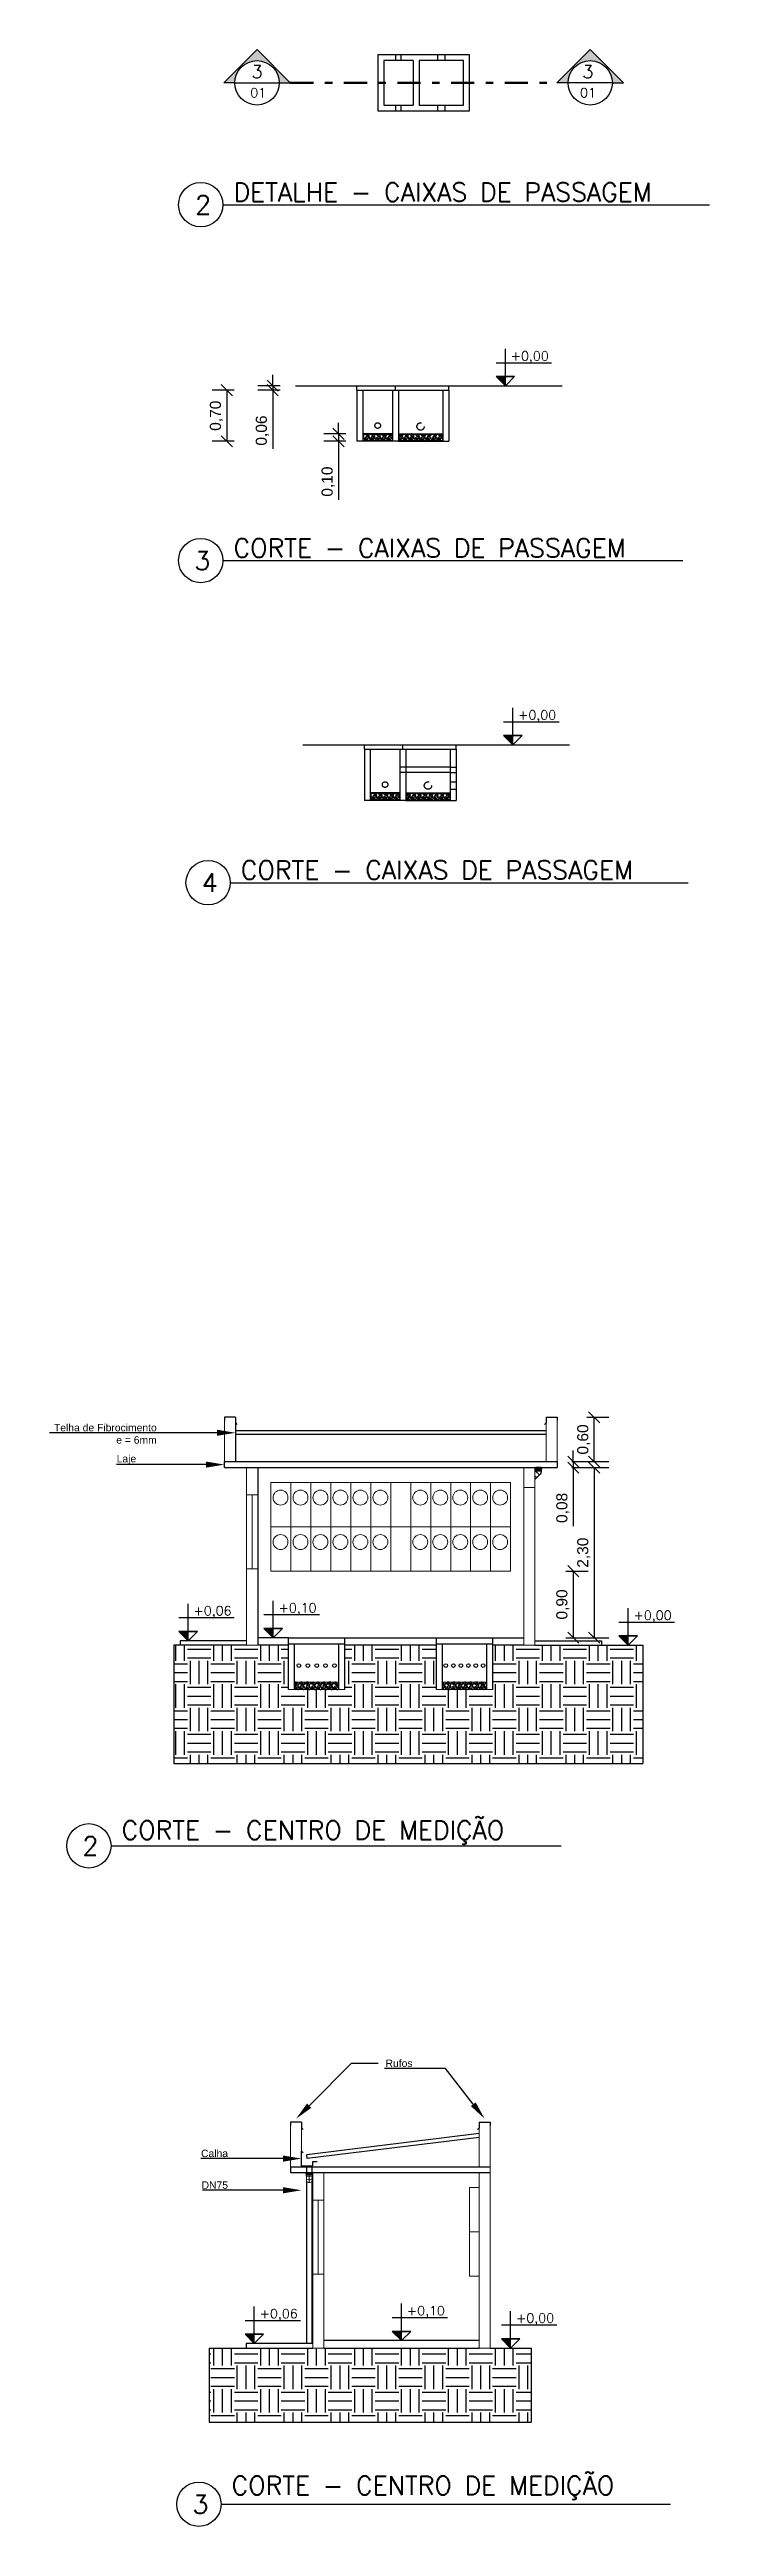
# Model space of a CAD drawing. Extents: x 0 to 11638, y -6007 to 0.
# Drawn here: x 10151.47 to 10160.39, y -5650.86 to -5617.38 of the extents above; entities that cross this region are included whole.
import ezdxf
from ezdxf import colors
from ezdxf.entities.mleader import LeaderData, LeaderLine
from ezdxf.math import Vec2, Vec3

# ---------------------------------------------------------------- set-up
doc = ezdxf.new("R2010")
doc.units = 0
for name, pattern in [('CACHE', [0.375, 0.25, -0.125]), ('DASHDOT', [1, 0.5, -0.25, 0, -0.25]), ('DASHED', [0.25, 0.125, -0.125])]:
    doc.linetypes.add(name, pattern=pattern)
doc.layers.get('0').update_dxf_attribs({"linetype": 'CONTINUOUS'})
doc.layers.get('Defpoints').update_dxf_attribs({"linetype": 'CONTINUOUS'})
for name, color, linetype, lineweight in [('ARQ - Alvenaria Alta', 251, 'CONTINUOUS', 13), ('ARQ - Alvenaria Média-Baixa', 252, 'CONTINUOUS', 20), ('ARQ - Desnível', 8, 'CONTINUOUS', 20), ('ARQ - Esquadrias', 1, 'CONTINUOUS', 9), ('Elétrica', 30, 'CONTINUOUS', 20), ('Estrutural - Lajes', 6, 'CONTINUOUS', 30), ('Hidrossanitário - Água Pluvial', 4, 'CONTINUOUS', 9), ('Lógica - Dados Telefonia CFTV', 3, 'CONTINUOUS', 5)]:
    doc.layers.add(name, color=color, linetype=linetype, lineweight=lineweight)
for name, color, linetype in [('ARQ - Cobertura', 253, 'CONTINUOUS'), ('ARQ - Cotas', 1, 'CONTINUOUS'), ('ARQ - Desnível Terreno', 14, 'CONTINUOUS'), ('Símbolos - Indicação Fachada Elevação Vista', 7, 'CONTINUOUS')]:
    doc.layers.add(name, color=color, linetype=linetype)
doc.styles.add('ROMANS', font='romans.shx', dxfattribs={"height": 0.3})
doc.styles.get("Standard").update_dxf_attribs({"font": 'arial.ttf', "height": 0.15})
doc.dimstyles.get("Standard").update_dxf_attribs({"dimtxt": 0.1, "dimasz": 0.15, "dimexe": 0.2, "dimexo": 0.2, "dimgap": 0.05, "dimtad": 1, "dimzin": 0, "dimtxsty": 'STANDARD', "dimblk": 'OBLIQUE', "dimcen": 0.5, "dimclrd": 256, "dimclre": 256, "dimclrt": 256, "dimadec": 0, "dimazin": 0, "dimtfac": 1, "dimtmove": 0, "dimatfit": 3, "dimfxl": 0.1, "dimfxlon": 1, "dimtfillclr": 256, "dimtolj": 1, "dimtzin": 0, "dimlwd": -1, "dimarcsym": 0})
pattern_1 = [(228.0127875, (-194.143503, -10.485946), (-0.609600000048, -0.6857999999575), [0.0102516432, -1.0149145092]), (184.969741, (-194.150361, -10.4935662), (0.9143999996382, 0.0762000043409), [0.0175921416, -1.7416214668]), (132.5104471, (-194.167887, -10.49509), (0.7620000003218, -0.8381999997074), [0.0124044456, -1.2280416838]), (267.273689, (-194.197605, -10.5141402), (0.0762000001596, 1.523999999992), [0.0160201356, -1.58599312277]), (292.83365418, (-194.198367, -10.5301422), (-0.3810000000319, 0.9143999999867), [0.015709011, -1.55519423236]), (357.273689, (-194.192271, -10.5446202), (-1.523999999992, 0.0762000001596), [0.0160201356, -1.58599312277]), (37.69424047, (-194.176269, -10.5453822), (-0.9905999999561, -0.762000000057), [0.0211858098, -2.09739345943]), (72.25532837, (-194.159505, -10.5324282), (0.5334000001434, 1.6763999999544), [0.0200015856, -1.98015769806]), (121.42956562, (-194.153409, -10.5133782), (-0.6096000000865, 0.9905999999468), [0.01607439, -1.59136637096]), (175.2363583, (-194.161791, -10.499662), (0.838199999988, -0.0762000001317), [0.0183513984, -0.8992181085]), (222.3974378, (-194.180079, -10.4981382), (-0.91439999997074, -0.8382000000319), [0.0237323376, -2.34950317537]), (138.81407483, (-194.122167, -10.514902), (-0.533399999968, 0.457200000037), [0.0081001362, -0.80191697473]), (171.4692344, (-194.128263, -10.509568), (0.9906000000267, -0.1523999998271), [0.0154104594, -1.5256391699]), (225, (-194.143503, -10.50728), (0, -0.0762), [0.0107762802, -0.09698679325]), (203.19859051, (-194.148837, -10.498138), (0.38100000001, 0.152399999973), [0.0058032396, -0.57451867107]), (291.80140949, (-194.154171, -10.500424), (-0.076200000016, 0.228599999995), [0.0082069686, -0.4021425897]), (30.96375653, (-194.151123, -10.508044), (0.228600000006, 0.152399999992), [0.0133295898, -0.4309889446]), (161.56505118, (-194.139693, -10.501186), (0.152400000004, -0.07619999999), [0.0096386142, -0.2313269435]), (16.389540334, (-194.198367, -10.500424), (0.762, 0.2286), [0.01350264, -1.3367648002]), (70.34617594, (-194.185413, -10.496614), (-0.3048000000279, -0.8381999999901), [0.0113279682, -1.12146647035]), (293.19859051, (-194.139693, -10.485946), (-0.152399999973, 0.381000000011), [0.011606403, -0.56871550767]), (343.61045967, (-194.135121, -10.496614), (-0.762000000016, 0.2285999999467), [0.01350264, -1.3367648002]), (339.44395478, (-194.198367, -10.547668), (-0.381, 0.1524), [0.013021056, -0.6380320294]), (294.7751406, (-194.186175, -10.55224), (-0.3810000004535, 0.8381999997938), [0.0109101636, -1.0801078014]), (66.80140949, (-194.138931, -10.562146), (0.152399999976, 0.38100000001), [0.011606403, -0.56871550767]), (17.35402464, (-194.134359, -10.551478), (-0.9905999999803, -0.304800000064), [0.0127734822, -1.2645712794]), (69.44395478, (-194.176269, -10.562146), (-0.1524000000027, -0.380999999999), [0.006510528, -0.6445425574]), (101.30993247, (-194.143503, -10.562146), (-0.0762, 0.3048), [0.003885438, -0.38465984894]), (165.96375653, (-194.144265, -10.558336), (0.2286, -0.0762), [0.015709011, -0.29847163767]), (186.00900596, (-194.159505, -10.554526), (0.761999999996, 0.0762000000399), [0.01455801, -1.4412409459]), (303.69006753, (-194.151123, -10.514902), (-0.07620000001, 0.152399999995), [0.0109897164, -0.2637532908]), (353.15722659, (-194.145027, -10.5240462), (1.295400000008, -0.1523999999322), [0.0191867028, -1.89948027195]), (60.9453959, (-194.125977, -10.526332), (-0.3048000000084, -0.533399999995), [0.0078452472, -0.77668176954]), (90, (-194.12217, -10.519474), (-0.0762, 0.0762), [0.004572, -0.071628]), (120.25643716, (-194.161029, -10.55224), (0.3047999999627, -0.5334000000213), [0.0105860088, -1.0480182232]), (48.0127875, (-194.166363, -10.543096), (0.6096000000503, 0.6857999999553), [0.0205032864, -1.004662866]), (0, (-194.15265, -10.527856), (0.0762, 0.0762), [0.019812, -0.056388]), (325.3048465, (-194.132835, -10.527856), (0.7620000002886, -0.5333999995876), [0.0120482868, -1.1927795017]), (254.0546041, (-194.122929, -10.534714), (-0.076199999995, -0.304800000001), [0.0110948724, -0.54364950116]), (207.64597536, (-194.125977, -10.5453822), (-1.4478000000532, -0.7619999998989), [0.018064353, -1.7883739327]), (175.42607874, (-194.141979, -10.5537642), (-0.9906, 0.0762), [0.0191108838, -1.8919753937])]

msp = doc.modelspace()

# ---------------------------------------------------------------- texts
at = {"lineweight": -2, "attachment_point": 1, "style": 'ROMANS'}
for s, width, insert, char_height in [('3', 1.2, (10154.2, -5617.595), 0.175), ('01', 1.2, (10154.183, -5617.905), 0.125), ('DETALHE - CAIXAS DE PASSAGEM', 8.74374, (10153.956, -5619.185), 0.25), ('2', 0.39382, (10153.439, -5619.356), 0.25), ('3', 0.39382, (10153.428, -5624.165), 0.25), ('CORTE - CAIXAS DE PASSAGEM', 7.57034, (10153.956, -5623.994), 0.25), ('4', 0.39382, (10153.528, -5628.517), 0.25), ('CORTE - CAIXAS DE PASSAGEM', 7.57034, (10154.055, -5628.346), 0.25), ('CORTE - CENTRO DE MEDIÇÃO', 7.57034, (10152.442, -5641.32), 0.25), ('2', 0.39382, (10151.914, -5641.533), 0.25), ('CORTE - CENTRO DE MEDIÇÃO', 7.57034, (10153.93, -5650.176), 0.25), ('3', 0.39382, (10153.402, -5650.431), 0.25)]:
    msp.add_mtext_dynamic_manual_height_columns(s, width=width, gutter_width=750, heights=[0], dxfattribs=dict(at, insert=insert, char_height=char_height))
at = {"attachment_point": 3, "style": 'ROMANS'}
for s, insert, char_height in [('3', (10158.823, -5617.595), 0.175), ('01', (10158.857, -5617.905), 0.125)]:
    msp.add_mtext_dynamic_manual_height_columns(s, width=1.2, gutter_width=750, heights=[0], dxfattribs=dict(at, insert=insert, char_height=char_height))
at = {"layer": 'ARQ - Cotas', "lineweight": -2, "char_height": 0.125, "attachment_point": 1, "style": 'ROMANS'}
for s, insert in [('+0,00', (10157.705, -5621.461)), ('+0,00', (10157.805, -5626.313)), ('+0,06', (10153.415, -5638.419)), ('+0,10', (10154.565, -5638.379)), ('+0,00', (10159.366, -5638.479)), ('+0,06', (10154.31, -5647.917)), ('+0,10', (10156.3, -5647.877)), ('+0,00', (10157.777, -5647.977))]:
    msp.add_mtext_dynamic_manual_height_columns(s, width=1.32789, gutter_width=750, heights=[0], dxfattribs=dict(at, insert=insert))

# ---------------------------------------------------------------- blocks, each defined once
blk = doc.blocks.new('_Oblique')
at = {"layer": 'ARQ - Esquadrias', "color": 0, "lineweight": -2}
blk.add_line((-0.5, -0.5), (0.5, 0.5), dxfattribs=at)
blk = doc.blocks.new('*D1047')
at = {"layer": 'ARQ - Cotas', "lineweight": -2, "transparency": 16777216}
for p, q in [((10158.733, -5636.546), (10159.033, -5636.546)), ((10158.733, -5638.846), (10159.033, -5638.846))]:
    blk.add_line(p, q, dxfattribs=at)
at = {"layer": 'ARQ - Cotas', "transparency": 16777216}
blk.add_line((10158.833, -5636.546), (10158.833, -5638.846), dxfattribs=at)
at = {"layer": 'Defpoints', "color": 0, "lineweight": -2, "transparency": 16777216}
for p in [(10158.333, -5636.546), (10157.882, -5638.846), (10158.833, -5638.846)]:
    blk.add_point(p, dxfattribs=at)
at = {"layer": 'ARQ - Cotas', "transparency": 16777216, "xscale": 0.15, "yscale": 0.15, "zscale": 0.15}
for p, rotation in [((10158.833, -5636.546), 90), ((10158.833, -5638.846), 270)]:
    blk.add_blockref('_Oblique', p, dxfattribs=dict(at, rotation=rotation))
at = {"layer": 'ARQ - Cotas', "lineweight": -2, "transparency": 16777216, "insert": (10158.693, -5637.696), "char_height": 0.15, "attachment_point": 5, "rotation": 90}
blk.add_mtext('\\A1;2,30', dxfattribs=at)
blk = doc.blocks.new('*D1048')
at = {"layer": 'ARQ - Cotas', "lineweight": -2, "transparency": 16777216}
for p, q in [((10158.733, -5635.866), (10159.033, -5635.866)), ((10158.733, -5636.466), (10159.033, -5636.466))]:
    blk.add_line(p, q, dxfattribs=at)
at = {"layer": 'ARQ - Cotas', "transparency": 16777216}
blk.add_line((10158.833, -5636.466), (10158.833, -5635.866), dxfattribs=at)
at = {"layer": 'Defpoints', "color": 0, "lineweight": -2, "transparency": 16777216}
for p in [(10158.333, -5635.866), (10158.833, -5635.866), (10158.333, -5636.466)]:
    blk.add_point(p, dxfattribs=at)
at = {"layer": 'ARQ - Cotas', "transparency": 16777216, "xscale": 0.15, "yscale": 0.15, "zscale": 0.15}
for p, rotation in [((10158.833, -5635.866), 90), ((10158.833, -5636.466), 270)]:
    blk.add_blockref('_Oblique', p, dxfattribs=dict(at, rotation=rotation))
at = {"layer": 'ARQ - Cotas', "lineweight": -2, "transparency": 16777216, "insert": (10158.693, -5636.166), "char_height": 0.15, "attachment_point": 5, "rotation": 90}
blk.add_mtext('\\A1;0,60', dxfattribs=at)
blk = doc.blocks.new('*D1049')
at = {"layer": 'ARQ - Cotas', "transparency": 16777216}
for p, q in [((10158.55, -5636.466), (10158.55, -5636.316)), ((10158.55, -5636.466), (10158.55, -5636.546)), ((10158.55, -5636.546), (10158.55, -5637.336))]:
    blk.add_line(p, q, dxfattribs=at)
at = {"layer": 'ARQ - Cotas', "lineweight": -2, "transparency": 16777216}
for p, q in [((10158.533, -5636.466), (10158.75, -5636.466)), ((10158.533, -5636.546), (10158.75, -5636.546))]:
    blk.add_line(p, q, dxfattribs=at)
at = {"layer": 'Defpoints', "color": 0, "lineweight": -2, "transparency": 16777216}
for p in [(10158.333, -5636.466), (10158.333, -5636.546), (10158.55, -5636.546)]:
    blk.add_point(p, dxfattribs=at)
at = {"layer": 'ARQ - Cotas', "transparency": 16777216, "xscale": 0.15, "yscale": 0.15, "zscale": 0.15}
for p, rotation in [((10158.55, -5636.466), 270), ((10158.55, -5636.546), 90)]:
    blk.add_blockref('_Oblique', p, dxfattribs=dict(at, rotation=rotation))
at = {"layer": 'ARQ - Cotas', "lineweight": -2, "transparency": 16777216, "insert": (10158.41, -5637.091), "char_height": 0.15, "attachment_point": 5, "rotation": 90}
blk.add_mtext('\\A1;0,08', dxfattribs=at)
blk = doc.blocks.new('26210755_2D_LEFT')
for p, q in [((0, 61, 40), (0, 61, 0)), ((0, 61, 0), (0, 55, 0)), ((0, 61, -40), (0, 61, 0)), ((0, 61, 40), (0, 55, 40)), ((0, 61, -40), (0, 55, -40)), ((0, 55, 0), (0, 54, 0)), ((0, 55, 40), (0, 55, 0)), ((0, 55, -40), (0, 55, 0)), ((0, 55, -40), (0, 54, -44)), ((0, 55, 40), (0, 54, 44)), ((0, 54, 44), (0, 54, 0)), ((0, 54, 0), (0, 44, 0)), ((0, 54, -44), (0, 54, 0)), ((0, 54, 44), (0, 44, 44)), ((0, 54, -44), (0, 44, -44)), ((0, 44, -44), (0, 44, 0)), ((0, 44, 0), (0, 43, 0)), ((0, 44, 44), (0, 44, 0)), ((0, 43, -40), (0, 44, -44)), ((0, 43, 40), (0, 44, 44)), ((0, 43, 40), (0, 43, 0)), ((0, 43, 0), (0, 34, 0)), ((0, 43, -40), (0, 43, 0)), ((0, 43, 40), (0, 34, 40)), ((0, 43, -40), (0, 34, -40)), ((0, 34, -40), (0, 34, 0)), ((0, 34, 0), (0, 34, 0)), ((0, 34, 40), (0, 34, 0)), ((0, 34, 40), (0, 34, 0)), ((0, 34, 0), (0, 16, 0)), ((0, 34, -40), (0, 34, 0)), ((0, 34, -40), (0, 34, -40)), ((0, 34, 40), (0, 34, 40)), ((0, 34, 40), (0, 16, 40)), ((0, 34, -40), (0, 16, -40)), ((0, 16, -40), (0, 16, 0)), ((0, 16, 0), (0, 14, 0)), ((0, 16, 40), (0, 16, 0)), ((0, 14, -38), (0, 16, -40)), ((0, 14, 38), (0, 16, 40)), ((0, -49, -38), (0, -12, -38)), ((0, -12, 38), (0, -49, 38))]:
    blk.add_line(p, q)
at = {"extrusion": (1, 0, 0)}
for points, degree, knots in [([(0, 14, 0), (0, 14, -2), (0, 14, -6), (0, 14, -13), (0, 14, -18), (0, 14, -24), (0, 14, -28), (0, 14, -32), (0, 14, -35), (0, 14, -37), (0, 14, -38), (0, 14, -38), (0, 14, -38)], 3, [0, 0, 0, 0, 6.375909, 12.738395, 19.098862, 25.438224, 31.78174, 38.103708, 44.426141, 50.688957, 56.965338, 59.196132, 59.196132, 59.196132, 59.196132]), ([(0, 14, 38), (0, 14, 38), (0, 14, 38), (0, 14, 37), (0, 14, 35), (0, 14, 32), (0, 14, 29), (0, 14, 24), (0, 14, 19), (0, 14, 13), (0, 14, 6), (0, 14, 2), (0, 14, 0)], 3, [59.6038, 59.6038, 59.6038, 59.6038, 61.466065, 67.662963, 73.928161, 80.315674, 86.704161, 93.102824, 99.501144, 105.929802, 112.360299, 118.799122, 118.799122, 118.799122, 118.799122]), ([(0, -12, -38), (0, -8, -38), (0, -3, -38), (0, 2, -38), (0, 8, -38), (0, 13, -38), (0, 14, -38)], 1, [0, 0, 5.659561, 11.337109, 17.033466, 22.700281, 28.391819, 29.104071, 29.104071]), ([(0, 14, 38), (0, 9, 38), (0, 3, 38), (0, -2, 38), (0, -7, 38), (0, -11, 38), (0, -12, 38)], 1, [0, 0, 5.669409, 11.353308, 17.047994, 22.713964, 28.408301, 29.104045, 29.104045]), ([(0, -38, 0), (0, -38, -8), (0, -34, -24), (0, -23, -36), (0, -15, -38), (0, -12, -38)], 3, [0, 0, 0, 0, 23.329613, 46.654023, 58.313392, 58.313392, 58.313392, 58.313392]), ([(0, -12, 38), (0, -15, 38), (0, -23, 36), (0, -34, 24), (0, -38, 8), (0, -38, 0)], 3, [58.316872, 58.316872, 58.316872, 58.316872, 69.976241, 93.300651, 116.630264, 116.630264, 116.630264, 116.630264]), ([(0, -49, 38), (0, -51, 38), (0, -60, 36), (0, -72, 24), (0, -75, 8), (0, -75, 0)], 3, [58.326941, 58.326941, 58.326941, 58.326941, 69.992484, 93.322883, 116.653916, 116.653916, 116.653916, 116.653916]), ([(0, -75, 0), (0, -75, -8), (0, -72, -24), (0, -60, -36), (0, -51, -38), (0, -49, -38)], 3, [0, 0, 0, 0, 23.331032, 46.661432, 58.326974, 58.326974, 58.326974, 58.326974])]:
    blk.add_open_spline(points, degree=degree, knots=knots, dxfattribs=at)
blk.add_open_spline([(0, 14, 0), (0, 9, 0), (0, 0, 0), (0, -19, 0), (0, -31, 0), (0, -38, 0)], degree=3, knots=[0, 0, 0, 0, 13.994612, 28.714369, 57.858698, 57.858698, 57.858698, 57.858698])
blk.add_open_spline([(0, -38, 0), (0, -50, 0), (0, -63, 0), (0, -75, 0)], degree=3)
blk = doc.blocks.new('*D1059')
at = {"layer": 'ARQ - Cotas', "lineweight": -2, "transparency": 16777216}
for p, q in [((10158.45, -5637.946), (10158.75, -5637.946)), ((10158.45, -5638.846), (10158.75, -5638.846))]:
    blk.add_line(p, q, dxfattribs=at)
at = {"layer": 'ARQ - Cotas', "transparency": 16777216}
blk.add_line((10158.55, -5637.946), (10158.55, -5638.846), dxfattribs=at)
at = {"layer": 'Defpoints', "color": 0, "lineweight": -2, "transparency": 16777216}
for p in [(10156.083, -5637.946), (10156.083, -5638.846), (10158.55, -5638.846)]:
    blk.add_point(p, dxfattribs=at)
at = {"layer": 'ARQ - Cotas', "transparency": 16777216, "xscale": 0.15, "yscale": 0.15, "zscale": 0.15}
for p, rotation in [((10158.55, -5637.946), 90), ((10158.55, -5638.846), 270)]:
    blk.add_blockref('_Oblique', p, dxfattribs=dict(at, rotation=rotation))
at = {"layer": 'ARQ - Cotas', "lineweight": -2, "transparency": 16777216, "insert": (10158.41, -5638.396), "char_height": 0.15, "attachment_point": 5, "rotation": 90}
blk.add_mtext('\\A1;0,90', dxfattribs=at)
blk = doc.blocks.new('*D1050')
at = {"layer": 'ARQ - Cotas', "lineweight": -2, "transparency": 16777216}
for p, q in [((10154.586, -5621.927), (10154.286, -5621.927)), ((10154.586, -5621.987), (10154.286, -5621.987))]:
    blk.add_line(p, q, dxfattribs=at)
at = {"layer": 'ARQ - Cotas', "transparency": 16777216}
for p, q in [((10154.486, -5621.927), (10154.486, -5621.777)), ((10154.486, -5621.927), (10154.486, -5621.987)), ((10154.486, -5621.987), (10154.486, -5622.777))]:
    blk.add_line(p, q, dxfattribs=at)
at = {"layer": 'Defpoints', "color": 0, "lineweight": -2, "transparency": 16777216}
for p in [(10155.626, -5621.927), (10154.486, -5621.987), (10155.626, -5621.987)]:
    blk.add_point(p, dxfattribs=at)
at = {"layer": 'ARQ - Cotas', "transparency": 16777216, "xscale": 0.15, "yscale": 0.15, "zscale": 0.15}
for p, rotation in [((10154.486, -5621.927), 270), ((10154.486, -5621.987), 90)]:
    blk.add_blockref('_Oblique', p, dxfattribs=dict(at, rotation=rotation))
at = {"layer": 'ARQ - Cotas', "lineweight": -2, "transparency": 16777216, "insert": (10154.346, -5622.532), "char_height": 0.15, "attachment_point": 5, "rotation": 90}
blk.add_mtext('\\A1;0,06', dxfattribs=at)
blk = doc.blocks.new('*D1051')
at = {"layer": 'ARQ - Cotas', "lineweight": -2, "transparency": 16777216}
for p, q in [((10153.966, -5621.987), (10153.666, -5621.987)), ((10153.966, -5622.677), (10153.666, -5622.677))]:
    blk.add_line(p, q, dxfattribs=at)
at = {"layer": 'ARQ - Cotas', "transparency": 16777216}
blk.add_line((10153.866, -5621.987), (10153.866, -5622.677), dxfattribs=at)
at = {"layer": 'Defpoints', "color": 0, "lineweight": -2, "transparency": 16777216}
for p in [(10155.626, -5621.987), (10153.866, -5622.677), (10155.626, -5622.677)]:
    blk.add_point(p, dxfattribs=at)
at = {"layer": 'ARQ - Cotas', "transparency": 16777216, "xscale": 0.15, "yscale": 0.15, "zscale": 0.15}
for p, rotation in [((10153.866, -5621.987), 90), ((10153.866, -5622.677), 270)]:
    blk.add_blockref('_Oblique', p, dxfattribs=dict(at, rotation=rotation))
at = {"layer": 'ARQ - Cotas', "lineweight": -2, "transparency": 16777216, "insert": (10153.725, -5622.332), "char_height": 0.15, "attachment_point": 5, "rotation": 90}
blk.add_mtext('\\A1;0,70', dxfattribs=at)
blk = doc.blocks.new('*D1052')
at = {"layer": 'ARQ - Cotas', "lineweight": -2, "transparency": 16777216}
for p, q in [((10155.476, -5622.577), (10155.176, -5622.577)), ((10155.476, -5622.677), (10155.176, -5622.677))]:
    blk.add_line(p, q, dxfattribs=at)
at = {"layer": 'ARQ - Cotas', "transparency": 16777216}
for p, q in [((10155.376, -5622.577), (10155.376, -5622.427)), ((10155.376, -5622.577), (10155.376, -5622.677)), ((10155.376, -5622.677), (10155.376, -5623.467))]:
    blk.add_line(p, q, dxfattribs=at)
at = {"layer": 'Defpoints', "color": 0, "lineweight": -2, "transparency": 16777216}
for p in [(10155.706, -5622.577), (10155.376, -5622.677), (10155.706, -5622.677)]:
    blk.add_point(p, dxfattribs=at)
at = {"layer": 'ARQ - Cotas', "transparency": 16777216, "xscale": 0.15, "yscale": 0.15, "zscale": 0.15}
for p, rotation in [((10155.376, -5622.577), 270), ((10155.376, -5622.677), 90)]:
    blk.add_blockref('_Oblique', p, dxfattribs=dict(at, rotation=rotation))
at = {"layer": 'ARQ - Cotas', "lineweight": -2, "transparency": 16777216, "insert": (10155.236, -5623.222), "char_height": 0.15, "attachment_point": 5, "rotation": 90}
blk.add_mtext('\\A1;0,10', dxfattribs=at)

# ---------------------------------------------------------------- dimensions: what is measured, and where the dimension line sits
at = {"layer": 'ARQ - Cotas', "lineweight": -2}
dim = msp.add_linear_dim(base=(10153.866, -5622.677), p1=(10155.626, -5621.987), p2=(10155.626, -5622.677), angle=90, text='0,70', dimstyle='STANDARD', dxfattribs=at)
dim.commit()
dim.dimension.update_dxf_attribs({"geometry": '*D1051', "text_midpoint": (10153.725, -5622.332)})
for base, p1, p2, picture, middle in [((10154.486, -5621.987), (10155.626, -5621.927), (10155.626, -5621.987), '*D1050', (10154.346, -5622.532)), ((10155.376, -5622.677), (10155.706, -5622.577), (10155.706, -5622.677), '*D1052', (10155.236, -5623.222)), ((10158.833, -5635.866), (10158.333, -5636.466), (10158.333, -5635.866), '*D1048', (10158.693, -5636.166)), ((10158.55, -5636.546), (10158.333, -5636.466), (10158.333, -5636.546), '*D1049', (10158.41, -5637.091)), ((10158.833, -5638.846), (10158.333, -5636.546), (10157.882, -5638.846), '*D1047', (10158.693, -5637.696)), ((10158.55, -5638.846), (10156.083, -5637.946), (10156.083, -5638.846), '*D1059', (10158.41, -5638.396))]:
    dim = msp.add_linear_dim(base=base, p1=p1, p2=p2, angle=90, dimstyle='STANDARD', dxfattribs=at)
    dim.commit()
    dim.dimension.update_dxf_attribs({"geometry": picture, "text_midpoint": middle})

# ---------------------------------------------------------------- hatches: boundary and pattern name
at = {"lineweight": -2}
h = msp.add_hatch(color=256, dxfattribs=at)
h.dxf.hatch_style = 1
h.paths.add_polyline_path([(10154.274, -5617.383), (10153.824, -5617.833), (10153.974, -5617.833, -1), (10154.574, -5617.833), (10154.724, -5617.833)])
h = msp.add_hatch(color=256)
h.dxf.hatch_style = 1
h.paths.add_polyline_path([(10158.78, -5617.383), (10159.23, -5617.833), (10159.08, -5617.833, 1), (10158.48, -5617.833), (10158.33, -5617.833)])
at = {"layer": 'ARQ - Cotas', "lineweight": -2}
h = msp.add_hatch(color=256, dxfattribs=at)
h.dxf.hatch_style = 1
h.paths.add_polyline_path([(10157.633, -5621.802), (10157.508, -5621.802), (10157.633, -5621.927)])
h = msp.add_hatch(color=256, dxfattribs=at)
h.dxf.hatch_style = 1
h.paths.add_polyline_path([(10157.733, -5626.655), (10157.608, -5626.655), (10157.733, -5626.78)])
h = msp.add_hatch(color=256, dxfattribs=at)
h.dxf.hatch_style = 1
h.paths.add_polyline_path([(10153.342, -5638.761), (10153.217, -5638.761), (10153.342, -5638.886)])
h = msp.add_hatch(color=256, dxfattribs=at)
h.dxf.hatch_style = 1
h.paths.add_polyline_path([(10154.492, -5638.721), (10154.367, -5638.721), (10154.492, -5638.846)])
h = msp.add_hatch(color=256, dxfattribs=at)
h.dxf.hatch_style = 1
h.paths.add_polyline_path([(10159.294, -5638.821), (10159.169, -5638.821), (10159.294, -5638.946)])
h = msp.add_hatch(color=256, dxfattribs=at)
h.dxf.hatch_style = 1
h.paths.add_polyline_path([(10154.237, -5648.259), (10154.112, -5648.259), (10154.237, -5648.384)])
h = msp.add_hatch(color=256, dxfattribs=at)
h.dxf.hatch_style = 1
h.paths.add_polyline_path([(10156.227, -5648.219), (10156.102, -5648.219), (10156.227, -5648.344)])
h = msp.add_hatch(color=256, dxfattribs=at)
h.dxf.hatch_style = 1
h.paths.add_polyline_path([(10157.704, -5648.319), (10157.579, -5648.319), (10157.704, -5648.444)])
at = {"layer": 'ARQ - Desnível Terreno', "lineweight": -2}
h = msp.add_hatch(dxfattribs=at)
h.set_pattern_fill('GRAVEL', color=256, scale=0.003)
h.set_pattern_definition([(228.0127875, (378.3129683, -40.315954), (-0.609600000048, -0.6857999999575), [0.0102516432, -1.0149145092]), (184.969741, (378.3061103, -40.323574), (0.9143999996382, 0.0762000043409), [0.0175921416, -1.7416214668]), (132.5104471, (378.2885843, -40.325098), (0.7620000003218, -0.8381999997074), [0.0124044456, -1.2280416838]), (267.273689, (378.2588663, -40.344148), (0.0762000001596, 1.523999999992), [0.0160201356, -1.58599312277]), (292.83365418, (378.2581043, -40.36015), (-0.3810000000319, 0.9143999999867), [0.015709011, -1.55519423236]), (357.273689, (378.2642003, -40.374628), (-1.523999999992, 0.0762000001596), [0.0160201356, -1.58599312277]), (37.69424047, (378.2802023, -40.37539), (-0.9905999999561, -0.762000000057), [0.0211858098, -2.09739345943]), (72.25532837, (378.2969663, -40.362436), (0.5334000001434, 1.6763999999544), [0.0200015856, -1.98015769806]), (121.42956562, (378.3030623, -40.343386), (-0.6096000000865, 0.9905999999468), [0.01607439, -1.59136637096]), (175.2363583, (378.2946803, -40.32967), (0.838199999988, -0.0762000001317), [0.0183513984, -0.8992181085]), (222.3974378, (378.2763923, -40.3281461), (-0.91439999997074, -0.8382000000319), [0.0237323376, -2.34950317537]), (138.81407483, (378.334304, -40.34491), (-0.533399999968, 0.457200000037), [0.0081001362, -0.80191697473]), (171.4692344, (378.3282083, -40.339576), (0.9906000000267, -0.1523999998271), [0.0154104594, -1.5256391699]), (225, (378.31297, -40.33729), (0, -0.0762), [0.0107762802, -0.09698679325]), (203.19859051, (378.307634, -40.328146), (0.38100000001, 0.152399999973), [0.0058032396, -0.57451867107]), (291.80140949, (378.3023, -40.330432), (-0.076200000016, 0.228599999995), [0.0082069686, -0.4021425897]), (30.96375653, (378.305348, -40.338052), (0.228600000006, 0.152399999992), [0.0133295898, -0.4309889446]), (161.56505118, (378.316778, -40.331194), (0.152400000004, -0.07619999999), [0.0096386142, -0.2313269435]), (16.389540334, (378.2581043, -40.330432), (0.762, 0.2286), [0.01350264, -1.3367648002]), (70.34617594, (378.2710583, -40.326622), (-0.3048000000279, -0.83819999999), [0.0113279682, -1.12146647035]), (293.19859051, (378.316778, -40.315954), (-0.152399999973, 0.381000000011), [0.011606403, -0.56871550767]), (343.61045967, (378.3213503, -40.326622), (-0.762000000016, 0.2285999999467), [0.01350264, -1.3367648002]), (339.44395478, (378.258104, -40.377676), (-0.381, 0.1524), [0.013021056, -0.6380320294]), (294.7751406, (378.2702963, -40.382248), (-0.3810000004535, 0.8381999997938), [0.0109101636, -1.0801078014]), (66.80140949, (378.31754, -40.392154), (0.152399999976, 0.38100000001), [0.011606403, -0.56871550767]), (17.35402464, (378.3221123, -40.381486), (-0.9905999999803, -0.304800000064), [0.0127734822, -1.2645712794]), (69.44395478, (378.280202, -40.392154), (-0.152400000003, -0.380999999999), [0.006510528, -0.6445425574]), (101.30993247, (378.312968, -40.392154), (-0.0762, 0.3048), [0.003885438, -0.38465984894]), (165.96375653, (378.312206, -40.388344), (0.2286, -0.0762), [0.015709011, -0.29847163767]), (186.00900596, (378.2969663, -40.384534), (0.761999999996, 0.0762000000399), [0.01455801, -1.4412409459]), (303.69006753, (378.305348, -40.34491), (-0.07620000001, 0.152399999995), [0.0109897164, -0.2637532908]), (353.15722659, (378.3114443, -40.354054), (1.295400000008, -0.1523999999322), [0.0191867028, -1.89948027195]), (60.9453959, (378.330494, -40.35634), (-0.3048000000084, -0.533399999995), [0.0078452472, -0.77668176954]), (90, (378.334304, -40.34948), (-0.0762, 0.0762), [0.004572, -0.071628]), (120.25643716, (378.2954423, -40.382248), (0.3047999999627, -0.5334000000213), [0.0105860088, -1.0480182232]), (48.0127875, (378.2901083, -40.373104), (0.6096000000503, 0.6857999999553), [0.0205032864, -1.004662866]), (0, (378.303824, -40.357864), (0.0762, 0.0762), [0.019812, -0.056388]), (325.3048465, (378.3236363, -40.357864), (0.7620000002886, -0.5333999995876), [0.0120482868, -1.1927795017]), (254.0546041, (378.333542, -40.364722), (-0.076199999995, -0.304800000001), [0.0110948724, -0.54364950116]), (207.64597536, (378.3304943, -40.37539), (-1.4478000000532, -0.7619999998989), [0.018064353, -1.7883739327]), (175.42607874, (378.3144923, -40.383772), (-0.9906, 0.0762), [0.0191108838, -1.8919753937])])
h.paths.add_polyline_path([(10156.106, -5622.577), (10155.706, -5622.577), (10155.706, -5622.677), (10156.106, -5622.677)])
h = msp.add_hatch(dxfattribs=at)
h.set_pattern_fill('GRAVEL', color=256, scale=0.003)
h.set_pattern_definition([(228.0127875, (378.840365, -40.315954), (-0.609600000048, -0.6857999999575), [0.0102516432, -1.0149145092]), (184.969741, (378.833507, -40.323574), (0.9143999996382, 0.0762000043409), [0.0175921416, -1.7416214668]), (132.5104471, (378.815981, -40.325098), (0.7620000003218, -0.8381999997074), [0.0124044456, -1.2280416838]), (267.273689, (378.786263, -40.344148), (0.0762000001596, 1.523999999992), [0.0160201356, -1.58599312277]), (292.83365418, (378.785501, -40.36015), (-0.3810000000319, 0.9143999999867), [0.015709011, -1.55519423236]), (357.273689, (378.791597, -40.374628), (-1.523999999992, 0.0762000001596), [0.0160201356, -1.58599312277]), (37.69424047, (378.807599, -40.37539), (-0.9905999999561, -0.762000000057), [0.0211858098, -2.09739345943]), (72.25532837, (378.824363, -40.362436), (0.5334000001434, 1.6763999999544), [0.0200015856, -1.98015769806]), (121.42956562, (378.830459, -40.343386), (-0.6096000000865, 0.9905999999468), [0.01607439, -1.59136637096]), (175.2363583, (378.822077, -40.32967), (0.838199999988, -0.0762000001317), [0.0183513984, -0.8992181085]), (222.3974378, (378.803789, -40.3281461), (-0.91439999997074, -0.8382000000319), [0.0237323376, -2.34950317537]), (138.81407483, (378.861701, -40.34491), (-0.533399999968, 0.457200000037), [0.0081001362, -0.80191697473]), (171.4692344, (378.855605, -40.339576), (0.9906000000267, -0.1523999998271), [0.0154104594, -1.5256391699]), (225, (378.840365, -40.33729), (0, -0.0762), [0.0107762802, -0.09698679325]), (203.19859051, (378.835031, -40.328146), (0.38100000001, 0.152399999973), [0.0058032396, -0.57451867107]), (291.80140949, (378.829697, -40.330432), (-0.076200000016, 0.228599999995), [0.0082069686, -0.4021425897]), (30.96375653, (378.832745, -40.338052), (0.228600000006, 0.152399999992), [0.0133295898, -0.4309889446]), (161.56505118, (378.844175, -40.331194), (0.152400000004, -0.07619999999), [0.0096386142, -0.2313269435]), (16.389540334, (378.785501, -40.330432), (0.762, 0.2286), [0.01350264, -1.3367648002]), (70.34617594, (378.798455, -40.326622), (-0.3048000000279, -0.83819999999), [0.0113279682, -1.12146647035]), (293.19859051, (378.844175, -40.315954), (-0.152399999973, 0.381000000011), [0.011606403, -0.56871550767]), (343.61045967, (378.848747, -40.326622), (-0.762000000016, 0.2285999999467), [0.01350264, -1.3367648002]), (339.44395478, (378.785501, -40.377676), (-0.381, 0.1524), [0.013021056, -0.6380320294]), (294.7751406, (378.797693, -40.382248), (-0.3810000004535, 0.8381999997938), [0.0109101636, -1.0801078014]), (66.80140949, (378.844937, -40.392154), (0.152399999976, 0.38100000001), [0.011606403, -0.56871550767]), (17.35402464, (378.849509, -40.381486), (-0.9905999999803, -0.304800000064), [0.0127734822, -1.2645712794]), (69.44395478, (378.807599, -40.392154), (-0.152400000003, -0.380999999999), [0.006510528, -0.6445425574]), (101.30993247, (378.840365, -40.392154), (-0.0762, 0.3048), [0.003885438, -0.38465984894]), (165.96375653, (378.839603, -40.388344), (0.2286, -0.0762), [0.015709011, -0.29847163767]), (186.00900596, (378.824363, -40.384534), (0.761999999996, 0.0762000000399), [0.01455801, -1.4412409459]), (303.69006753, (378.832745, -40.34491), (-0.07620000001, 0.152399999995), [0.0109897164, -0.2637532908]), (353.15722659, (378.838841, -40.354054), (1.295400000008, -0.1523999999322), [0.0191867028, -1.89948027195]), (60.9453959, (378.857891, -40.35634), (-0.3048000000084, -0.533399999995), [0.0078452472, -0.77668176954]), (90, (378.8617, -40.34948), (-0.0762, 0.0762), [0.004572, -0.071628]), (120.25643716, (378.822839, -40.382248), (0.3047999999627, -0.5334000000213), [0.0105860088, -1.0480182232]), (48.0127875, (378.817505, -40.373104), (0.6096000000503, 0.6857999999553), [0.0205032864, -1.004662866]), (0, (378.83122, -40.357864), (0.0762, 0.0762), [0.019812, -0.056388]), (325.3048465, (378.851033, -40.357864), (0.7620000002886, -0.5333999995876), [0.0120482868, -1.1927795017]), (254.0546041, (378.860939, -40.364722), (-0.076199999995, -0.304800000001), [0.0110948724, -0.54364950116]), (207.64597536, (378.857891, -40.37539), (-1.4478000000532, -0.7619999998989), [0.018064353, -1.7883739327]), (175.42607874, (378.841889, -40.383772), (-0.9906, 0.0762), [0.0191108838, -1.8919753937])])
h.paths.add_polyline_path([(10156.786, -5622.577), (10156.186, -5622.577), (10156.186, -5622.677), (10156.786, -5622.677)])
h = msp.add_hatch(dxfattribs=at)
h.set_pattern_fill('GRAVEL', color=256, scale=0.003)
h.set_pattern_definition([(228.0127875, (378.412899, -45.168391), (-0.609600000048, -0.6857999999575), [0.0102516432, -1.0149145092]), (184.969741, (378.4060412, -45.176011), (0.9143999996382, 0.0762000043409), [0.0175921416, -1.7416214668]), (132.5104471, (378.388515, -45.177535), (0.7620000003218, -0.8381999997074), [0.0124044456, -1.2280416838]), (267.273689, (378.3587972, -45.196585), (0.0762000001596, 1.523999999992), [0.0160201356, -1.58599312277]), (292.83365418, (378.3580352, -45.212587), (-0.3810000000319, 0.9143999999867), [0.015709011, -1.55519423236]), (357.273689, (378.3641312, -45.227065), (-1.523999999992, 0.0762000001596), [0.0160201356, -1.58599312277]), (37.69424047, (378.3801332, -45.227827), (-0.9905999999561, -0.762000000057), [0.0211858098, -2.09739345943]), (72.25532837, (378.3968972, -45.214873), (0.5334000001434, 1.6763999999544), [0.0200015856, -1.98015769806]), (121.42956562, (378.4029932, -45.195823), (-0.6096000000865, 0.9905999999468), [0.01607439, -1.59136637096]), (175.2363583, (378.394611, -45.182107), (0.838199999988, -0.0762000001317), [0.0183513984, -0.8992181085]), (222.3974378, (378.3763232, -45.180583), (-0.91439999997074, -0.8382000000319), [0.0237323376, -2.34950317537]), (138.81407483, (378.434235, -45.197347), (-0.533399999968, 0.457200000037), [0.0081001362, -0.80191697473]), (171.4692344, (378.428139, -45.192013), (0.9906000000267, -0.1523999998271), [0.0154104594, -1.5256391699]), (225, (378.4129, -45.189727), (0, -0.0762), [0.0107762802, -0.09698679325]), (203.19859051, (378.407565, -45.180583), (0.38100000001, 0.152399999973), [0.0058032396, -0.57451867107]), (291.80140949, (378.402231, -45.182869), (-0.076200000016, 0.228599999995), [0.0082069686, -0.4021425897]), (30.96375653, (378.405279, -45.190489), (0.228600000006, 0.152399999992), [0.0133295898, -0.4309889446]), (161.56505118, (378.41671, -45.18363), (0.152400000004, -0.07619999999), [0.0096386142, -0.2313269435]), (16.389540334, (378.358035, -45.182869), (0.762, 0.2286), [0.01350264, -1.3367648002]), (70.34617594, (378.370989, -45.179059), (-0.3048000000279, -0.83819999999), [0.0113279682, -1.12146647035]), (293.19859051, (378.416709, -45.168391), (-0.152399999973, 0.381000000011), [0.011606403, -0.56871550767]), (343.61045967, (378.421281, -45.179059), (-0.762000000016, 0.2285999999467), [0.01350264, -1.3367648002]), (339.44395478, (378.358035, -45.230113), (-0.381, 0.1524), [0.013021056, -0.6380320294]), (294.7751406, (378.370227, -45.234685), (-0.3810000004535, 0.8381999997938), [0.0109101636, -1.0801078014]), (66.80140949, (378.417471, -45.244591), (0.152399999976, 0.38100000001), [0.011606403, -0.56871550767]), (17.35402464, (378.422043, -45.233923), (-0.9905999999803, -0.304800000064), [0.0127734822, -1.2645712794]), (69.44395478, (378.380133, -45.244591), (-0.152400000003, -0.380999999999), [0.006510528, -0.6445425574]), (101.30993247, (378.412899, -45.244591), (-0.0762, 0.3048), [0.003885438, -0.38465984894]), (165.96375653, (378.412137, -45.240781), (0.2286, -0.0762), [0.015709011, -0.29847163767]), (186.00900596, (378.396897, -45.236971), (0.761999999996, 0.0762000000399), [0.01455801, -1.4412409459]), (303.69006753, (378.40528, -45.197347), (-0.07620000001, 0.152399999995), [0.0109897164, -0.2637532908]), (353.15722659, (378.4113752, -45.206491), (1.295400000008, -0.1523999999322), [0.0191867028, -1.89948027195]), (60.9453959, (378.430425, -45.208777), (-0.3048000000084, -0.533399999995), [0.0078452472, -0.77668176954]), (90, (378.434235, -45.20192), (-0.0762, 0.0762), [0.004572, -0.071628]), (120.25643716, (378.395373, -45.234685), (0.3047999999627, -0.5334000000213), [0.0105860088, -1.0480182232]), (48.0127875, (378.390039, -45.225541), (0.6096000000503, 0.6857999999553), [0.0205032864, -1.004662866]), (0, (378.403755, -45.2103), (0.0762, 0.0762), [0.019812, -0.056388]), (325.3048465, (378.423567, -45.210301), (0.7620000002886, -0.5333999995876), [0.0120482868, -1.1927795017]), (254.0546041, (378.433473, -45.217159), (-0.076199999995, -0.304800000001), [0.0110948724, -0.54364950116]), (207.64597536, (378.4304252, -45.227827), (-1.4478000000532, -0.7619999998989), [0.018064353, -1.7883739327]), (175.42607874, (378.4144232, -45.236209), (-0.9906, 0.0762), [0.0191108838, -1.8919753937])])
h.paths.add_polyline_path([(10156.206, -5627.43), (10155.806, -5627.43), (10155.806, -5627.53), (10156.206, -5627.53)])
h = msp.add_hatch(dxfattribs=at)
h.set_pattern_fill('GRAVEL', color=256, scale=0.003)
h.set_pattern_definition([(228.0127875, (378.940296, -45.168391), (-0.609600000048, -0.6857999999575), [0.0102516432, -1.0149145092]), (184.969741, (378.933438, -45.176011), (0.9143999996382, 0.0762000043409), [0.0175921416, -1.7416214668]), (132.5104471, (378.915912, -45.177535), (0.7620000003218, -0.8381999997074), [0.0124044456, -1.2280416838]), (267.273689, (378.886194, -45.196585), (0.0762000001596, 1.523999999992), [0.0160201356, -1.58599312277]), (292.83365418, (378.885432, -45.212587), (-0.3810000000319, 0.9143999999867), [0.015709011, -1.55519423236]), (357.273689, (378.891528, -45.227065), (-1.523999999992, 0.0762000001596), [0.0160201356, -1.58599312277]), (37.69424047, (378.90753, -45.227827), (-0.9905999999561, -0.762000000057), [0.0211858098, -2.09739345943]), (72.25532837, (378.924294, -45.214873), (0.5334000001434, 1.6763999999544), [0.0200015856, -1.98015769806]), (121.42956562, (378.93039, -45.195823), (-0.6096000000865, 0.9905999999468), [0.01607439, -1.59136637096]), (175.2363583, (378.922008, -45.182107), (0.838199999988, -0.0762000001317), [0.0183513984, -0.8992181085]), (222.3974378, (378.9037199, -45.180583), (-0.91439999997074, -0.8382000000319), [0.0237323376, -2.34950317537]), (138.81407483, (378.961632, -45.197347), (-0.533399999968, 0.457200000037), [0.0081001362, -0.80191697473]), (171.4692344, (378.955536, -45.192013), (0.9906000000267, -0.1523999998271), [0.0154104594, -1.5256391699]), (225, (378.940296, -45.189727), (0, -0.0762), [0.0107762802, -0.09698679325]), (203.19859051, (378.934962, -45.180583), (0.38100000001, 0.152399999973), [0.0058032396, -0.57451867107]), (291.80140949, (378.929628, -45.182869), (-0.076200000016, 0.228599999995), [0.0082069686, -0.4021425897]), (30.96375653, (378.932676, -45.190489), (0.228600000006, 0.152399999992), [0.0133295898, -0.4309889446]), (161.56505118, (378.944106, -45.18363), (0.152400000004, -0.07619999999), [0.0096386142, -0.2313269435]), (16.389540334, (378.885432, -45.182869), (0.762, 0.2286), [0.01350264, -1.3367648002]), (70.34617594, (378.898386, -45.179059), (-0.3048000000279, -0.83819999999), [0.0113279682, -1.12146647035]), (293.19859051, (378.944106, -45.168391), (-0.152399999973, 0.381000000011), [0.011606403, -0.56871550767]), (343.61045967, (378.948678, -45.179059), (-0.762000000016, 0.2285999999467), [0.01350264, -1.3367648002]), (339.44395478, (378.885432, -45.230113), (-0.381, 0.1524), [0.013021056, -0.6380320294]), (294.7751406, (378.897624, -45.234685), (-0.3810000004535, 0.8381999997938), [0.0109101636, -1.0801078014]), (66.80140949, (378.944868, -45.244591), (0.152399999976, 0.38100000001), [0.011606403, -0.56871550767]), (17.35402464, (378.94944, -45.233923), (-0.9905999999803, -0.304800000064), [0.0127734822, -1.2645712794]), (69.44395478, (378.90753, -45.244591), (-0.152400000003, -0.380999999999), [0.006510528, -0.6445425574]), (101.30993247, (378.940296, -45.244591), (-0.0762, 0.3048), [0.003885438, -0.38465984894]), (165.96375653, (378.939534, -45.240781), (0.2286, -0.0762), [0.015709011, -0.29847163767]), (186.00900596, (378.924294, -45.236971), (0.761999999996, 0.0762000000399), [0.01455801, -1.4412409459]), (303.69006753, (378.932676, -45.197347), (-0.07620000001, 0.152399999995), [0.0109897164, -0.2637532908]), (353.15722659, (378.938772, -45.206491), (1.295400000008, -0.1523999999322), [0.0191867028, -1.89948027195]), (60.9453959, (378.957822, -45.208777), (-0.3048000000084, -0.533399999995), [0.0078452472, -0.77668176954]), (90, (378.96163, -45.20192), (-0.0762, 0.0762), [0.004572, -0.071628]), (120.25643716, (378.92277, -45.234685), (0.3047999999627, -0.5334000000213), [0.0105860088, -1.0480182232]), (48.0127875, (378.917436, -45.225541), (0.6096000000503, 0.6857999999553), [0.0205032864, -1.004662866]), (0, (378.93115, -45.2103), (0.0762, 0.0762), [0.019812, -0.056388]), (325.3048465, (378.950964, -45.210301), (0.7620000002886, -0.5333999995876), [0.0120482868, -1.1927795017]), (254.0546041, (378.96087, -45.217159), (-0.076199999995, -0.304800000001), [0.0110948724, -0.54364950116]), (207.64597536, (378.957822, -45.227827), (-1.4478000000532, -0.7619999998989), [0.018064353, -1.7883739327]), (175.42607874, (378.94182, -45.236209), (-0.9906, 0.0762), [0.0191108838, -1.8919753937])])
h.paths.add_polyline_path([(10156.886, -5627.43), (10156.286, -5627.43), (10156.286, -5627.53), (10156.886, -5627.53)])
h = msp.add_hatch(dxfattribs=at)
h.set_pattern_fill('EARTH', color=256, scale=0.05)
h.paths.add_polyline_path([(10159.492, -5638.946), (10158.032, -5638.946), (10157.882, -5638.946), (10157.463, -5638.946), (10157.463, -5639.546), (10156.703, -5639.546), (10156.703, -5638.946), (10155.462, -5638.946), (10155.462, -5639.546), (10154.702, -5639.546), (10154.702, -5638.946), (10154.283, -5638.946), (10154.133, -5638.946), (10153.15, -5638.946), (10153.15, -5640.546), (10159.492, -5640.546)])
h = msp.add_hatch(dxfattribs=at)
h.set_pattern_fill('GRAVEL', color=256, scale=0.003)
h.set_pattern_definition(pattern_1)
h.paths.add_polyline_path([(10155.382, -5639.446), (10154.782, -5639.446), (10154.782, -5639.546), (10155.382, -5639.546)])
h = msp.add_hatch(dxfattribs=at)
h.set_pattern_fill('GRAVEL', color=256, scale=0.003)
h.set_pattern_definition(pattern_1)
h.paths.add_polyline_path([(10157.383, -5639.446), (10156.783, -5639.446), (10156.783, -5639.546), (10157.383, -5639.546)])
h = msp.add_hatch(dxfattribs=at)
h.set_pattern_fill('EARTH', color=256, scale=0.05)
h.paths.add_polyline_path([(10157.982, -5648.444), (10157.427, -5648.444), (10157.277, -5648.444), (10155.177, -5648.444), (10155.027, -5648.444), (10153.627, -5648.444), (10153.627, -5649.444), (10157.982, -5649.444)])

# ---------------------------------------------------------------- linework, layer by layer
at = {"lineweight": -2}
for p, q in [((10153.824, -5617.833), (10154.274, -5617.383)), ((10154.724, -5617.833), (10154.274, -5617.383)), ((10153.974, -5617.833), (10153.824, -5617.833)), ((10153.974, -5617.833), (10154.724, -5617.833)), ((10153.813, -5619.48), (10160.393, -5619.48)), ((10153.813, -5624.289), (10160.032, -5624.289)), ((10153.913, -5628.642), (10160.106, -5628.642)), ((10152.3, -5641.658), (10158.386, -5641.658)), ((10153.788, -5650.555), (10159.864, -5650.555))]:
    msp.add_line(p, q, dxfattribs=at)
for p, q in [((10158.33, -5617.833), (10158.78, -5617.383)), ((10159.23, -5617.833), (10158.78, -5617.383)), ((10159.08, -5617.833), (10158.33, -5617.833)), ((10159.08, -5617.833), (10159.23, -5617.833))]:
    msp.add_line(p, q)
for centre in [(10154.274, -5617.833), (10153.513, -5619.48), (10153.513, -5624.289), (10153.613, -5628.642), (10152, -5641.658), (10153.488, -5650.555)]:
    msp.add_circle(centre, 0.3, dxfattribs=at)
msp.add_circle((10158.78, -5617.833), 0.3)
at = {"layer": 'ARQ - Alvenaria Alta', "lineweight": -2}
for p, q in [((10157.147, -5617.453), (10155.907, -5617.453)), ((10155.907, -5617.453), (10155.907, -5618.213)), ((10156.387, -5617.533), (10155.987, -5617.533)), ((10155.987, -5617.533), (10155.987, -5618.133)), ((10156.387, -5617.533), (10156.387, -5618.133)), ((10157.067, -5617.533), (10156.467, -5617.533)), ((10156.467, -5617.533), (10156.467, -5618.133)), ((10157.067, -5618.133), (10157.067, -5617.533)), ((10157.147, -5618.213), (10157.147, -5617.453)), ((10155.907, -5618.213), (10157.147, -5618.213)), ((10155.987, -5618.133), (10156.387, -5618.133)), ((10156.467, -5618.133), (10157.067, -5618.133)), ((10153.983, -5635.866), (10153.983, -5636.051)), ((10153.983, -5636.051), (10153.983, -5636.466)), ((10154.283, -5636.546), (10154.283, -5638.946))]:
    msp.add_line(p, q, dxfattribs=at)
at = {"layer": 'ARQ - Alvenaria Alta', "linetype": 'Continuous'}
for p, q in [((10153.833, -5635.866), (10153.833, -5636.466)), ((10153.833, -5635.866), (10153.983, -5635.866)), ((10153.833, -5635.866), (10153.983, -5635.866)), ((10153.983, -5635.866), (10153.833, -5635.866)), ((10158.183, -5635.866), (10158.183, -5636.466)), ((10158.183, -5635.866), (10158.333, -5635.866)), ((10158.183, -5635.866), (10158.333, -5635.866)), ((10158.333, -5635.866), (10158.333, -5636.466)), ((10154.133, -5636.546), (10154.133, -5638.946)), ((10157.882, -5636.546), (10157.882, -5638.946)), ((10158.032, -5636.546), (10158.032, -5638.946)), ((10154.133, -5638.946), (10154.283, -5638.946)), ((10157.882, -5638.946), (10158.032, -5638.946)), ((10154.727, -5645.394), (10154.727, -5645.994)), ((10154.727, -5645.394), (10154.877, -5645.394)), ((10154.877, -5645.394), (10154.727, -5645.394)), ((10154.877, -5645.394), (10154.877, -5645.994)), ((10157.277, -5645.394), (10157.277, -5645.994)), ((10157.277, -5645.394), (10157.427, -5645.394)), ((10157.427, -5645.394), (10157.427, -5648.444)), ((10155.027, -5646.074), (10155.027, -5648.444)), ((10155.177, -5646.074), (10155.177, -5648.444)), ((10157.277, -5646.074), (10157.277, -5648.444)), ((10155.027, -5648.444), (10155.177, -5648.444)), ((10157.277, -5648.444), (10157.427, -5648.444))]:
    msp.add_line(p, q, dxfattribs=at)
at = {"layer": 'ARQ - Alvenaria Média-Baixa', "lineweight": -2}
for p, q in [((10155.626, -5621.987), (10155.626, -5621.927)), ((10155.626, -5621.927), (10156.866, -5621.927)), ((10156.146, -5621.987), (10156.146, -5621.927)), ((10156.866, -5621.987), (10156.866, -5621.927)), ((10155.626, -5621.987), (10155.626, -5622.677)), ((10155.626, -5621.987), (10156.866, -5621.987)), ((10155.706, -5621.987), (10155.706, -5622.677)), ((10156.106, -5621.987), (10156.106, -5622.677)), ((10156.186, -5621.987), (10156.186, -5622.677)), ((10156.786, -5621.987), (10156.786, -5622.677)), ((10156.866, -5621.987), (10156.866, -5622.677)), ((10155.706, -5622.677), (10155.626, -5622.677)), ((10156.186, -5622.677), (10156.106, -5622.677)), ((10156.786, -5622.677), (10156.866, -5622.677)), ((10155.726, -5626.84), (10155.726, -5626.78)), ((10155.726, -5626.78), (10156.966, -5626.78)), ((10155.726, -5626.84), (10155.726, -5627.53)), ((10155.726, -5626.84), (10156.966, -5626.84)), ((10155.806, -5626.84), (10155.806, -5627.53)), ((10156.206, -5626.84), (10156.206, -5627.53)), ((10156.246, -5626.84), (10156.246, -5626.78)), ((10156.286, -5626.84), (10156.286, -5627.53)), ((10156.886, -5626.84), (10156.886, -5627.53)), ((10156.966, -5626.84), (10156.966, -5626.78)), ((10156.966, -5626.84), (10156.966, -5627.53)), ((10155.806, -5627.53), (10155.726, -5627.53)), ((10156.286, -5627.53), (10156.206, -5627.53)), ((10156.886, -5627.53), (10156.966, -5627.53)), ((10154.702, -5639.546), (10154.702, -5638.846)), ((10154.702, -5638.846), (10155.462, -5638.846)), ((10154.702, -5638.926), (10155.462, -5638.926)), ((10154.782, -5639.546), (10154.782, -5638.926)), ((10155.382, -5639.546), (10155.382, -5638.926)), ((10155.462, -5639.546), (10155.462, -5638.846)), ((10156.703, -5639.546), (10156.703, -5638.846)), ((10156.703, -5638.846), (10157.463, -5638.846)), ((10156.703, -5638.926), (10157.463, -5638.926)), ((10156.783, -5639.546), (10156.783, -5638.926)), ((10157.383, -5639.546), (10157.383, -5638.926)), ((10157.463, -5639.546), (10157.463, -5638.846))]:
    msp.add_line(p, q, dxfattribs=at)
at = {"layer": 'ARQ - Alvenaria Média-Baixa', "linetype": 'Continuous'}
for p, q in [((10154.702, -5639.546), (10155.462, -5639.546)), ((10154.782, -5639.446), (10155.382, -5639.446)), ((10156.703, -5639.546), (10157.463, -5639.546)), ((10156.783, -5639.446), (10157.383, -5639.446))]:
    msp.add_line(p, q, dxfattribs=at)
at = {"layer": 'ARQ - Cobertura', "linetype": 'Continuous'}
for p, q in [((10158.183, -5636.05), (10153.983, -5636.05)), ((10158.183, -5636.1), (10153.983, -5636.1)), ((10157.277, -5645.547), (10154.946, -5645.834)), ((10157.277, -5645.598), (10154.952, -5645.884))]:
    msp.add_line(p, q, dxfattribs=at)
at = {"layer": 'ARQ - Cobertura', "lineweight": -2}
msp.add_line((10154.952, -5645.884), (10154.946, -5645.834), dxfattribs=at)
at = {"layer": 'ARQ - Cotas', "lineweight": -2}
for p, q in [((10157.508, -5621.615), (10158.258, -5621.615)), ((10157.633, -5621.552), (10157.633, -5621.427)), ((10157.633, -5621.677), (10157.633, -5621.552)), ((10157.758, -5621.802), (10157.508, -5621.802)), ((10157.508, -5621.802), (10157.633, -5621.927)), ((10157.633, -5621.802), (10157.633, -5621.677)), ((10157.633, -5621.927), (10157.633, -5621.802)), ((10157.633, -5621.802), (10157.758, -5621.802)), ((10157.758, -5621.802), (10157.633, -5621.927)), ((10157.733, -5626.405), (10157.733, -5626.28)), ((10157.608, -5626.467), (10158.358, -5626.467)), ((10157.858, -5626.655), (10157.608, -5626.655)), ((10157.608, -5626.655), (10157.733, -5626.78)), ((10157.733, -5626.53), (10157.733, -5626.405)), ((10157.733, -5626.655), (10157.733, -5626.53)), ((10157.733, -5626.78), (10157.733, -5626.655)), ((10157.733, -5626.655), (10157.858, -5626.655)), ((10157.858, -5626.655), (10157.733, -5626.78)), ((10154.492, -5638.471), (10154.492, -5638.346)), ((10153.217, -5638.573), (10153.967, -5638.573)), ((10153.342, -5638.511), (10153.342, -5638.386)), ((10153.342, -5638.636), (10153.342, -5638.511)), ((10153.342, -5638.761), (10153.342, -5638.636)), ((10154.367, -5638.533), (10155.117, -5638.533)), ((10154.492, -5638.596), (10154.492, -5638.471)), ((10154.492, -5638.721), (10154.492, -5638.596)), ((10159.169, -5638.633), (10159.919, -5638.633)), ((10159.294, -5638.571), (10159.294, -5638.446)), ((10159.294, -5638.696), (10159.294, -5638.571)), ((10159.294, -5638.821), (10159.294, -5638.696)), ((10153.467, -5638.761), (10153.217, -5638.761)), ((10153.217, -5638.761), (10153.342, -5638.886)), ((10153.342, -5638.886), (10153.342, -5638.761)), ((10153.342, -5638.761), (10153.467, -5638.761)), ((10153.467, -5638.761), (10153.342, -5638.886)), ((10154.617, -5638.721), (10154.367, -5638.721)), ((10154.367, -5638.721), (10154.492, -5638.846)), ((10154.492, -5638.846), (10154.492, -5638.721)), ((10154.492, -5638.721), (10154.617, -5638.721)), ((10154.617, -5638.721), (10154.492, -5638.846)), ((10159.419, -5638.821), (10159.169, -5638.821)), ((10159.169, -5638.821), (10159.294, -5638.946)), ((10159.294, -5638.946), (10159.294, -5638.821)), ((10159.294, -5638.821), (10159.419, -5638.821)), ((10159.419, -5638.821), (10159.294, -5638.946)), ((10154.112, -5648.071), (10154.862, -5648.071)), ((10154.237, -5648.009), (10154.237, -5647.884)), ((10154.237, -5648.134), (10154.237, -5648.009)), ((10156.102, -5648.031), (10156.852, -5648.031)), ((10156.227, -5647.969), (10156.227, -5647.844)), ((10156.227, -5648.094), (10156.227, -5647.969)), ((10157.704, -5648.069), (10157.704, -5647.944)), ((10157.704, -5648.194), (10157.704, -5648.069)), ((10154.362, -5648.259), (10154.112, -5648.259)), ((10154.112, -5648.259), (10154.237, -5648.384)), ((10154.237, -5648.259), (10154.237, -5648.134)), ((10154.237, -5648.384), (10154.237, -5648.259)), ((10154.237, -5648.259), (10154.362, -5648.259)), ((10154.362, -5648.259), (10154.237, -5648.384)), ((10156.352, -5648.219), (10156.102, -5648.219)), ((10156.102, -5648.219), (10156.227, -5648.344)), ((10156.227, -5648.219), (10156.227, -5648.094)), ((10156.227, -5648.344), (10156.227, -5648.219)), ((10156.227, -5648.219), (10156.352, -5648.219)), ((10156.352, -5648.219), (10156.227, -5648.344)), ((10157.579, -5648.131), (10158.329, -5648.131)), ((10157.829, -5648.319), (10157.579, -5648.319)), ((10157.579, -5648.319), (10157.704, -5648.444)), ((10157.704, -5648.319), (10157.704, -5648.194)), ((10157.704, -5648.444), (10157.704, -5648.319)), ((10157.704, -5648.319), (10157.829, -5648.319)), ((10157.829, -5648.319), (10157.704, -5648.444))]:
    msp.add_line(p, q, dxfattribs=at)
at = {"layer": 'ARQ - Desnível', "lineweight": -2}
for p, q in [((10154.133, -5638.886), (10153.233, -5638.886)), ((10153.233, -5638.886), (10153.233, -5638.946)), ((10154.702, -5638.846), (10154.283, -5638.846)), ((10155.462, -5638.846), (10156.703, -5638.846)), ((10157.463, -5638.846), (10157.882, -5638.846)), ((10158.033, -5638.886), (10158.933, -5638.886)), ((10158.933, -5638.886), (10158.933, -5638.946)), ((10155.027, -5648.384), (10154.127, -5648.384)), ((10154.127, -5648.384), (10154.127, -5648.444)), ((10157.277, -5648.344), (10155.177, -5648.344))]:
    msp.add_line(p, q, dxfattribs=at)
at = {"layer": 'ARQ - Desnível Terreno', "lineweight": -2}
for p, q in [((10154.794, -5621.927), (10155.626, -5621.927)), ((10156.866, -5621.927), (10158.4, -5621.927)), ((10156.106, -5622.577), (10155.706, -5622.577)), ((10156.186, -5622.577), (10156.786, -5622.577)), ((10156.106, -5622.677), (10155.706, -5622.677)), ((10156.186, -5622.677), (10156.786, -5622.677)), ((10154.894, -5626.78), (10155.726, -5626.78)), ((10156.966, -5626.78), (10158.5, -5626.78)), ((10156.206, -5627.43), (10155.806, -5627.43)), ((10156.206, -5627.53), (10155.806, -5627.53)), ((10156.286, -5627.43), (10156.886, -5627.43)), ((10156.286, -5627.53), (10156.886, -5627.53)), ((10154.133, -5638.946), (10153.15, -5638.946)), ((10153.15, -5638.946), (10153.15, -5640.546)), ((10154.702, -5638.946), (10154.283, -5638.946)), ((10156.703, -5638.946), (10155.462, -5638.946)), ((10157.882, -5638.946), (10157.463, -5638.946)), ((10158.032, -5638.946), (10159.492, -5638.946)), ((10159.492, -5638.946), (10159.492, -5640.546)), ((10153.15, -5640.546), (10159.492, -5640.546)), ((10153.627, -5648.444), (10153.627, -5649.444)), ((10153.627, -5648.444), (10155.027, -5648.444)), ((10155.177, -5648.444), (10157.277, -5648.444)), ((10157.427, -5648.444), (10157.982, -5648.444)), ((10157.982, -5648.444), (10157.982, -5649.444)), ((10153.627, -5649.444), (10157.982, -5649.444))]:
    msp.add_line(p, q, dxfattribs=at)
at = {"layer": 'ARQ - Esquadrias', "linetype": 'Continuous'}
for p, q in [((10154.283, -5636.916), (10154.133, -5636.916)), ((10154.208, -5636.916), (10154.208, -5637.916)), ((10158.032, -5636.816), (10157.882, -5636.816)), ((10154.283, -5637.916), (10154.133, -5637.916)), ((10155.177, -5646.444), (10155.027, -5646.444)), ((10155.102, -5646.444), (10155.102, -5647.444)), ((10155.177, -5647.444), (10155.027, -5647.444))]:
    msp.add_line(p, q, dxfattribs=at)
at = {"layer": 'Elétrica', "linetype": 'DASHED', "lineweight": -2, "ltscale": 0.2}
for p, q in [((10156.717, -5617.533), (10156.717, -5617.453)), ((10156.817, -5617.533), (10156.817, -5617.453)), ((10156.717, -5618.213), (10156.717, -5618.133)), ((10156.817, -5618.213), (10156.817, -5618.133))]:
    msp.add_line(p, q, dxfattribs=at)
at = {"layer": 'Elétrica', "linetype": 'DASHED', "lineweight": -2, "ltscale": 0.125}
for p, q in [((10156.886, -5627.28), (10156.966, -5627.28)), ((10156.886, -5627.38), (10156.966, -5627.38))]:
    msp.add_line(p, q, dxfattribs=at)
at = {"layer": 'Elétrica', "linetype": 'Continuous'}
for p, q in [((10154.463, -5636.746), (10157.703, -5636.746)), ((10154.463, -5636.746), (10154.463, -5637.946)), ((10154.733, -5636.746), (10154.733, -5637.946)), ((10155.003, -5636.746), (10155.003, -5637.946)), ((10155.273, -5636.746), (10155.273, -5637.946)), ((10155.543, -5636.746), (10155.543, -5637.946)), ((10155.813, -5636.746), (10155.813, -5637.946)), ((10156.083, -5636.746), (10156.083, -5637.946)), ((10156.353, -5636.746), (10156.353, -5637.946)), ((10156.623, -5636.746), (10156.623, -5637.946)), ((10156.893, -5636.746), (10156.893, -5637.946)), ((10157.163, -5636.746), (10157.163, -5637.946)), ((10157.433, -5636.746), (10157.433, -5637.946)), ((10157.703, -5636.746), (10157.703, -5637.946)), ((10154.463, -5637.346), (10157.703, -5637.346)), ((10154.463, -5637.946), (10157.703, -5637.946)), ((10157.147, -5646.274), (10157.147, -5647.474)), ((10157.147, -5646.274), (10157.277, -5646.274)), ((10157.147, -5646.874), (10157.277, -5646.874)), ((10157.147, -5647.474), (10157.277, -5647.474))]:
    msp.add_line(p, q, dxfattribs=at)
at = {"layer": 'Elétrica', "linetype": 'CACHE', "lineweight": -2}
for centre in [(10156.486, -5622.477), (10156.586, -5627.33)]:
    msp.add_circle(centre, 0.05, dxfattribs=at)
at = {"layer": 'Elétrica', "linetype": 'Continuous'}
for centre in [(10154.592, -5636.952), (10154.862, -5636.952), (10155.132, -5636.952), (10155.402, -5636.952), (10155.672, -5636.952), (10155.942, -5636.952), (10156.482, -5636.952), (10156.752, -5636.952), (10157.022, -5636.952), (10157.292, -5636.952), (10157.562, -5636.952), (10154.592, -5637.552), (10154.862, -5637.552), (10155.132, -5637.552), (10155.402, -5637.552), (10155.672, -5637.552), (10155.942, -5637.552), (10156.482, -5637.552), (10156.752, -5637.552), (10157.022, -5637.552), (10157.292, -5637.552), (10157.562, -5637.552)]:
    msp.add_circle(centre, 0.101, dxfattribs=at)
at = {"layer": 'Elétrica', "lineweight": -2}
for centre in [(10154.841, -5639.221), (10154.962, -5639.221), (10155.082, -5639.221), (10155.202, -5639.221), (10155.32, -5639.221), (10156.826, -5639.221), (10156.929, -5639.221), (10157.031, -5639.221), (10157.132, -5639.221), (10157.232, -5639.221), (10157.331, -5639.221)]:
    msp.add_circle(centre, 0.025, dxfattribs=at)
at = {"layer": 'Estrutural - Lajes', "linetype": 'Continuous'}
for p, q in [((10153.833, -5636.466), (10158.333, -5636.466)), ((10153.833, -5636.546), (10158.333, -5636.546)), ((10158.333, -5636.466), (10158.333, -5636.546)), ((10154.727, -5645.994), (10157.427, -5645.994)), ((10154.727, -5645.994), (10154.727, -5646.074)), ((10154.727, -5646.074), (10157.427, -5646.074))]:
    msp.add_line(p, q, dxfattribs=at)
at = {"layer": 'Estrutural - Lajes', "lineweight": -2}
msp.add_line((10153.833, -5636.546), (10153.833, -5636.466), dxfattribs=at)
at = {"layer": 'Hidrossanitário - Água Pluvial', "lineweight": -2}
for p, q in [((10153.983, -5635.866), (10153.833, -5635.866)), ((10153.833, -5635.866), (10153.833, -5635.911)), ((10153.983, -5635.866), (10153.982, -5635.941)), ((10153.982, -5635.941), (10154.003, -5635.962)), ((10158.183, -5635.941), (10158.162, -5635.962)), ((10158.183, -5635.866), (10158.333, -5635.866)), ((10158.183, -5635.866), (10158.183, -5635.941)), ((10158.333, -5635.866), (10158.333, -5635.911)), ((10158.056, -5636.682), (10158.032, -5636.705)), ((10158.038, -5636.551), (10158.034, -5636.552)), ((10158.034, -5636.552), (10158.122, -5636.552)), ((10158.034, -5636.552), (10158.034, -5636.563)), ((10158.034, -5636.563), (10158.122, -5636.563)), ((10158.034, -5636.563), (10158.038, -5636.563)), ((10158.038, -5636.546), (10158.118, -5636.546)), ((10158.038, -5636.546), (10158.038, -5636.551)), ((10158.038, -5636.551), (10158.118, -5636.551)), ((10158.038, -5636.563), (10158.118, -5636.563)), ((10158.038, -5636.563), (10158.038, -5636.572)), ((10158.038, -5636.572), (10158.118, -5636.572)), ((10158.038, -5636.572), (10158.039, -5636.573)), ((10158.039, -5636.573), (10158.118, -5636.573)), ((10158.039, -5636.573), (10158.039, -5636.59)), ((10158.039, -5636.59), (10158.118, -5636.59)), ((10158.039, -5636.59), (10158.04, -5636.592)), ((10158.118, -5636.546), (10158.043, -5636.546)), ((10158.118, -5636.59), (10158.116, -5636.592)), ((10158.118, -5636.546), (10158.118, -5636.551)), ((10158.118, -5636.551), (10158.122, -5636.552)), ((10158.122, -5636.563), (10158.118, -5636.563)), ((10158.118, -5636.563), (10158.118, -5636.572)), ((10158.118, -5636.572), (10158.118, -5636.573)), ((10158.118, -5636.573), (10158.118, -5636.59)), ((10158.122, -5636.552), (10158.122, -5636.563)), ((10154.877, -5645.394), (10154.727, -5645.394)), ((10154.727, -5645.394), (10154.728, -5645.439)), ((10154.877, -5645.394), (10154.877, -5645.469)), ((10157.277, -5645.394), (10157.427, -5645.394)), ((10157.277, -5645.394), (10157.278, -5645.469)), ((10157.427, -5645.394), (10157.427, -5645.439)), ((10154.877, -5645.469), (10154.898, -5645.49)), ((10157.278, -5645.469), (10157.257, -5645.49)), ((10154.877, -5645.984), (10154.877, -5645.784)), ((10154.877, -5645.784), (10154.899, -5645.805)), ((10154.877, -5645.984), (10155.027, -5645.984)), ((10154.942, -5645.994), (10154.942, -5645.984)), ((10155.017, -5645.994), (10155.017, -5645.984)), ((10155.027, -5645.984), (10155.027, -5645.924)), ((10155.027, -5645.924), (10155.087, -5645.924)), ((10154.942, -5646.187), (10154.942, -5648.384)), ((10155.017, -5646.186), (10155.017, -5648.384))]:
    msp.add_line(p, q, dxfattribs=at)
at = {"layer": 'Hidrossanitário - Água Pluvial', "linetype": 'DASHED', "lineweight": -2, "ltscale": 0.15}
for p, q in [((10154.942, -5645.994), (10154.942, -5646.074)), ((10155.017, -5645.994), (10155.017, -5646.074))]:
    msp.add_line(p, q, dxfattribs=at)
at = {"layer": 'Hidrossanitário - Água Pluvial', "lineweight": -2}
for points in [[(10158.039, -5636.592), (10158.037, -5636.594), (10158.035, -5636.597), (10158.032, -5636.599)], [(10158.04, -5636.592), (10158.039, -5636.592), (10158.039, -5636.592), (10158.039, -5636.592)], [(10158.094, -5636.644), (10158.081, -5636.657), (10158.069, -5636.669), (10158.056, -5636.682)]]:
    msp.add_open_spline(points, degree=3, dxfattribs=at)
for points, knots in [([(10158.032, -5636.658), (10158.034, -5636.66), (10158.042, -5636.667), (10158.053, -5636.678), (10158.056, -5636.682), (10158.056, -5636.682)], [62.368782, 62.368782, 62.368782, 62.368782, 69.992484, 93.322883, 116.653916, 116.653916, 116.653916, 116.653916]), ([(10158.039, -5636.592), (10158.039, -5636.592), (10158.043, -5636.596), (10158.057, -5636.61), (10158.075, -5636.627), (10158.09, -5636.641), (10158.094, -5636.644), (10158.094, -5636.644)], [0, 0, 0, 0, 23.329597, 46.654002, 69.976241, 93.300651, 116.630264, 116.630264, 116.630264, 116.630264]), ([(10158.04, -5636.592), (10158.04, -5636.592), (10158.04, -5636.592), (10158.04, -5636.592), (10158.041, -5636.592), (10158.042, -5636.592), (10158.043, -5636.592), (10158.045, -5636.592), (10158.046, -5636.592), (10158.048, -5636.592), (10158.05, -5636.592), (10158.053, -5636.592), (10158.055, -5636.592), (10158.059, -5636.592), (10158.063, -5636.592), (10158.068, -5636.592), (10158.074, -5636.592), (10158.08, -5636.592), (10158.086, -5636.592), (10158.092, -5636.592), (10158.098, -5636.592), (10158.103, -5636.592), (10158.108, -5636.592), (10158.111, -5636.592), (10158.114, -5636.592), (10158.115, -5636.592), (10158.116, -5636.592), (10158.116, -5636.592)], [0, 0, 0, 0, 3.127522, 6.261151, 9.394099, 12.516849, 15.632716, 18.754696, 21.883505, 24.992115, 28.148378, 31.478955, 35.107296, 39.181026, 43.856037, 49.244975, 55.270747, 61.466065, 67.662963, 73.928161, 80.315674, 86.704161, 93.102824, 99.501144, 105.929802, 112.360299, 118.799122, 118.799122, 118.799122, 118.799122]), ([(10158.116, -5636.592), (10158.116, -5636.597), (10158.115, -5636.607), (10158.109, -5636.625), (10158.1, -5636.638), (10158.094, -5636.644)], [0, 0, 0, 0, 13.994612, 28.714369, 57.858698, 57.858698, 57.858698, 57.858698])]:
    msp.add_open_spline(points, degree=3, knots=knots, dxfattribs=at)
at = {"layer": 'Lógica - Dados Telefonia CFTV', "linetype": 'DASHED', "lineweight": -2, "ltscale": 0.2}
for p, q in [((10156.149, -5617.533), (10156.149, -5617.453)), ((10156.224, -5617.533), (10156.224, -5617.453)), ((10156.149, -5618.213), (10156.149, -5618.133)), ((10156.224, -5618.213), (10156.224, -5618.133))]:
    msp.add_line(p, q, dxfattribs=at)
at = {"layer": 'Lógica - Dados Telefonia CFTV', "linetype": 'DASHED', "lineweight": -2, "ltscale": 0.1}
for p, q in [((10156.286, -5627.08), (10156.206, -5627.08)), ((10156.286, -5627.155), (10156.206, -5627.155)), ((10156.886, -5627.08), (10156.966, -5627.08)), ((10156.886, -5627.155), (10156.966, -5627.155))]:
    msp.add_line(p, q, dxfattribs=at)
at = {"layer": 'Lógica - Dados Telefonia CFTV', "lineweight": -2}
for p, q in [((10156.886, -5627.08), (10156.286, -5627.08)), ((10156.886, -5627.155), (10156.286, -5627.155))]:
    msp.add_line(p, q, dxfattribs=at)
at = {"layer": 'Lógica - Dados Telefonia CFTV', "linetype": 'CACHE', "lineweight": -2}
for centre in [(10155.906, -5622.465), (10156.006, -5627.317)]:
    msp.add_circle(centre, 0.0375, dxfattribs=at)
at = {"layer": 'Símbolos - Indicação Fachada Elevação Vista', "linetype": 'DASHDOT', "lineweight": 50, "ltscale": 0.625}
msp.add_line((10154.724, -5617.833), (10158.33, -5617.833), dxfattribs=at)

# ---------------------------------------------------------------- block references
at = {"layer": 'Hidrossanitário - Água Pluvial', "lineweight": -2, "extrusion": (1, 0, -3.2051e-09), "xscale": 0.001, "yscale": 0.001, "zscale": 0.001, "rotation": 270}
msp.add_blockref('26210755_2D_LEFT', (-5646.134, 0, 10154.98), dxfattribs=at)

msp.set_redraw_order([(e.dxf.handle, doc.entitydb.next_handle()) for e in msp.query("TEXT MTEXT ATTDEF DIMENSION ARC_DIMENSION")])  # texts and dimensions are drawn at this point

# ---------------------------------------------------------------- leaders
at = {"layer": 'ARQ - Cotas', "lineweight": -2}
ml = msp.add_multileader_mtext('Standard', dxfattribs=at)
ml.set_content('Telha de Fibrocimento\\Pe = 6mm', color=256, style='STANDARD')
ml.set_leader_properties(color=256, linetype='BYLAYER', lineweight=-1)
ml.build(insert=Vec2(0, 0))
ml.multileader.update_dxf_attribs({"text_right_attachment_type": 6, "dogleg_length": 0.36, "arrow_head_size": 0.25})
ctx = ml.context
ctx.base_point, ctx.char_height, ctx.arrow_head_size, ctx.landing_gap_size, ctx.plane_origin = Vec3(10151.437, -5636.007), 0.1, 0.25, 0.1, Vec3(10153.983, -5636.076)
ctx.right_attachment, ctx.text_align_type = 6, 2
notes = []
notes.append((ctx, [(0, (1, 1, 0), (10153.378, -5636.076), (-1, 0), 0.36, [(0, [(10153.983, -5636.076)], 0, [])])]))
ctx.mtext.insert, ctx.mtext.alignment, ctx.mtext.flow_direction = Vec3(10152.918, -5635.956), 3, 5
ml = msp.add_multileader_mtext('Standard', dxfattribs=at)
ml.set_content('Laje', color=256, style='STANDARD')
ml.set_leader_properties(color=256, linetype='BYLAYER', lineweight=-1)
ml.build(insert=Vec2(0, 0))
ml.multileader.update_dxf_attribs({"text_right_attachment_type": 6, "dogleg_length": 0.36, "arrow_head_size": 0.25})
ctx = ml.context
ctx.base_point, ctx.char_height, ctx.arrow_head_size, ctx.landing_gap_size, ctx.plane_origin = Vec3(10152.292, -5636.441), 0.1, 0.25, 0.1, Vec3(10153.833, -5636.506)
ctx.right_attachment, ctx.text_align_type = 6, 2
notes.append((ctx, [(0, (1, 1, 0), (10153.1, -5636.506), (-1, 0), 0.36, [(0, [(10153.833, -5636.506)], 0, [])])]))
ctx.mtext.insert, ctx.mtext.alignment, ctx.mtext.flow_direction = Vec3(10152.64, -5636.376), 3, 5
ml = msp.add_multileader_mtext('Standard', dxfattribs=at)
ml.set_content('Rufos', color=256, style='STANDARD')
ml.set_leader_properties(color=256, linetype='BYLAYER', lineweight=-1)
ml.build(insert=Vec2(0, 0))
ml.multileader.update_dxf_attribs({"text_right_attachment_type": 6, "dogleg_length": 0.36, "arrow_head_size": 0.25})
ctx = ml.context
ctx.base_point, ctx.char_height, ctx.arrow_head_size, ctx.landing_gap_size, ctx.plane_origin = Vec3(10155.912, -5644.596), 0.1, 0.25, 0.1, Vec3(10154.802, -5645.346)
ctx.right_attachment = 6
notes.append((ctx, [(0, (1, 1, 0), (10155.552, -5644.596), (1, 0), 0.36, [(0, [(10154.802, -5645.346)], 0, [])]), (1, (1, 1, 0), (10156.821, -5644.666), (-1, 0), 0.36, [(1, [(10157.352, -5645.346)], 0, [])])]))
ctx.mtext.insert, ctx.mtext.flow_direction = Vec3(10156.012, -5644.546), 5
ml = msp.add_multileader_mtext('Standard', dxfattribs=at)
ml.set_content('Calha', color=256, style='STANDARD')
ml.set_leader_properties(color=256, linetype='BYLAYER', lineweight=-1)
ml.build(insert=Vec2(0, 0))
ml.multileader.update_dxf_attribs({"text_right_attachment_type": 6, "dogleg_length": 0.36, "arrow_head_size": 0.25})
ctx = ml.context
ctx.base_point, ctx.char_height, ctx.arrow_head_size, ctx.landing_gap_size, ctx.plane_origin = Vec3(10153.429, -5645.814), 0.1, 0.25, 0.1, Vec3(10154.877, -5645.884)
ctx.right_attachment, ctx.text_align_type = 6, 2
notes.append((ctx, [(0, (1, 1, 0), (10154.342, -5645.884), (-1, 0), 0.36, [(0, [(10154.877, -5645.884)], 0, [])])]))
ctx.mtext.insert, ctx.mtext.alignment, ctx.mtext.flow_direction = Vec3(10153.882, -5645.764), 3, 5
ml = msp.add_multileader_mtext('Standard', dxfattribs=at)
ml.set_content('DN75', color=256, style='STANDARD')
ml.set_leader_properties(color=256, linetype='BYLAYER', lineweight=-1)
ml.build(insert=Vec2(0, 0))
ml.multileader.update_dxf_attribs({"text_right_attachment_type": 6, "dogleg_length": 0.36, "arrow_head_size": 0.25})
ctx = ml.context
ctx.base_point, ctx.char_height, ctx.arrow_head_size, ctx.landing_gap_size, ctx.plane_origin = Vec3(10153.441, -5646.243), 0.1, 0.25, 0.1, Vec3(10154.877, -5646.312)
ctx.right_attachment, ctx.text_align_type = 6, 2
notes.append((ctx, [(0, (1, 1, 0), (10154.342, -5646.312), (-1, 0), 0.36, [(0, [(10154.877, -5646.312)], 0, [])])]))
ctx.mtext.insert, ctx.mtext.alignment, ctx.mtext.flow_direction = Vec3(10153.882, -5646.192), 3, 5
for ctx, leaders in notes:
    for number, flags, end, landing, length, lines in leaders:
        leader = LeaderData()
        leader.index, (leader.has_last_leader_line, leader.has_dogleg_vector, leader.attachment_direction) = number, flags
        leader.last_leader_point, leader.dogleg_vector, leader.dogleg_length = Vec3(end), Vec3(landing), length
        for number, points, colour, breaks in lines:
            line = LeaderLine()
            line.index, line.vertices, line.color, line.breaks = number, Vec3.list(points), colors.encode_raw_color(colour), breaks
            leader.lines.append(line)
        ctx.leaders.append(leader)

doc.saveas('drawing.dxf')
